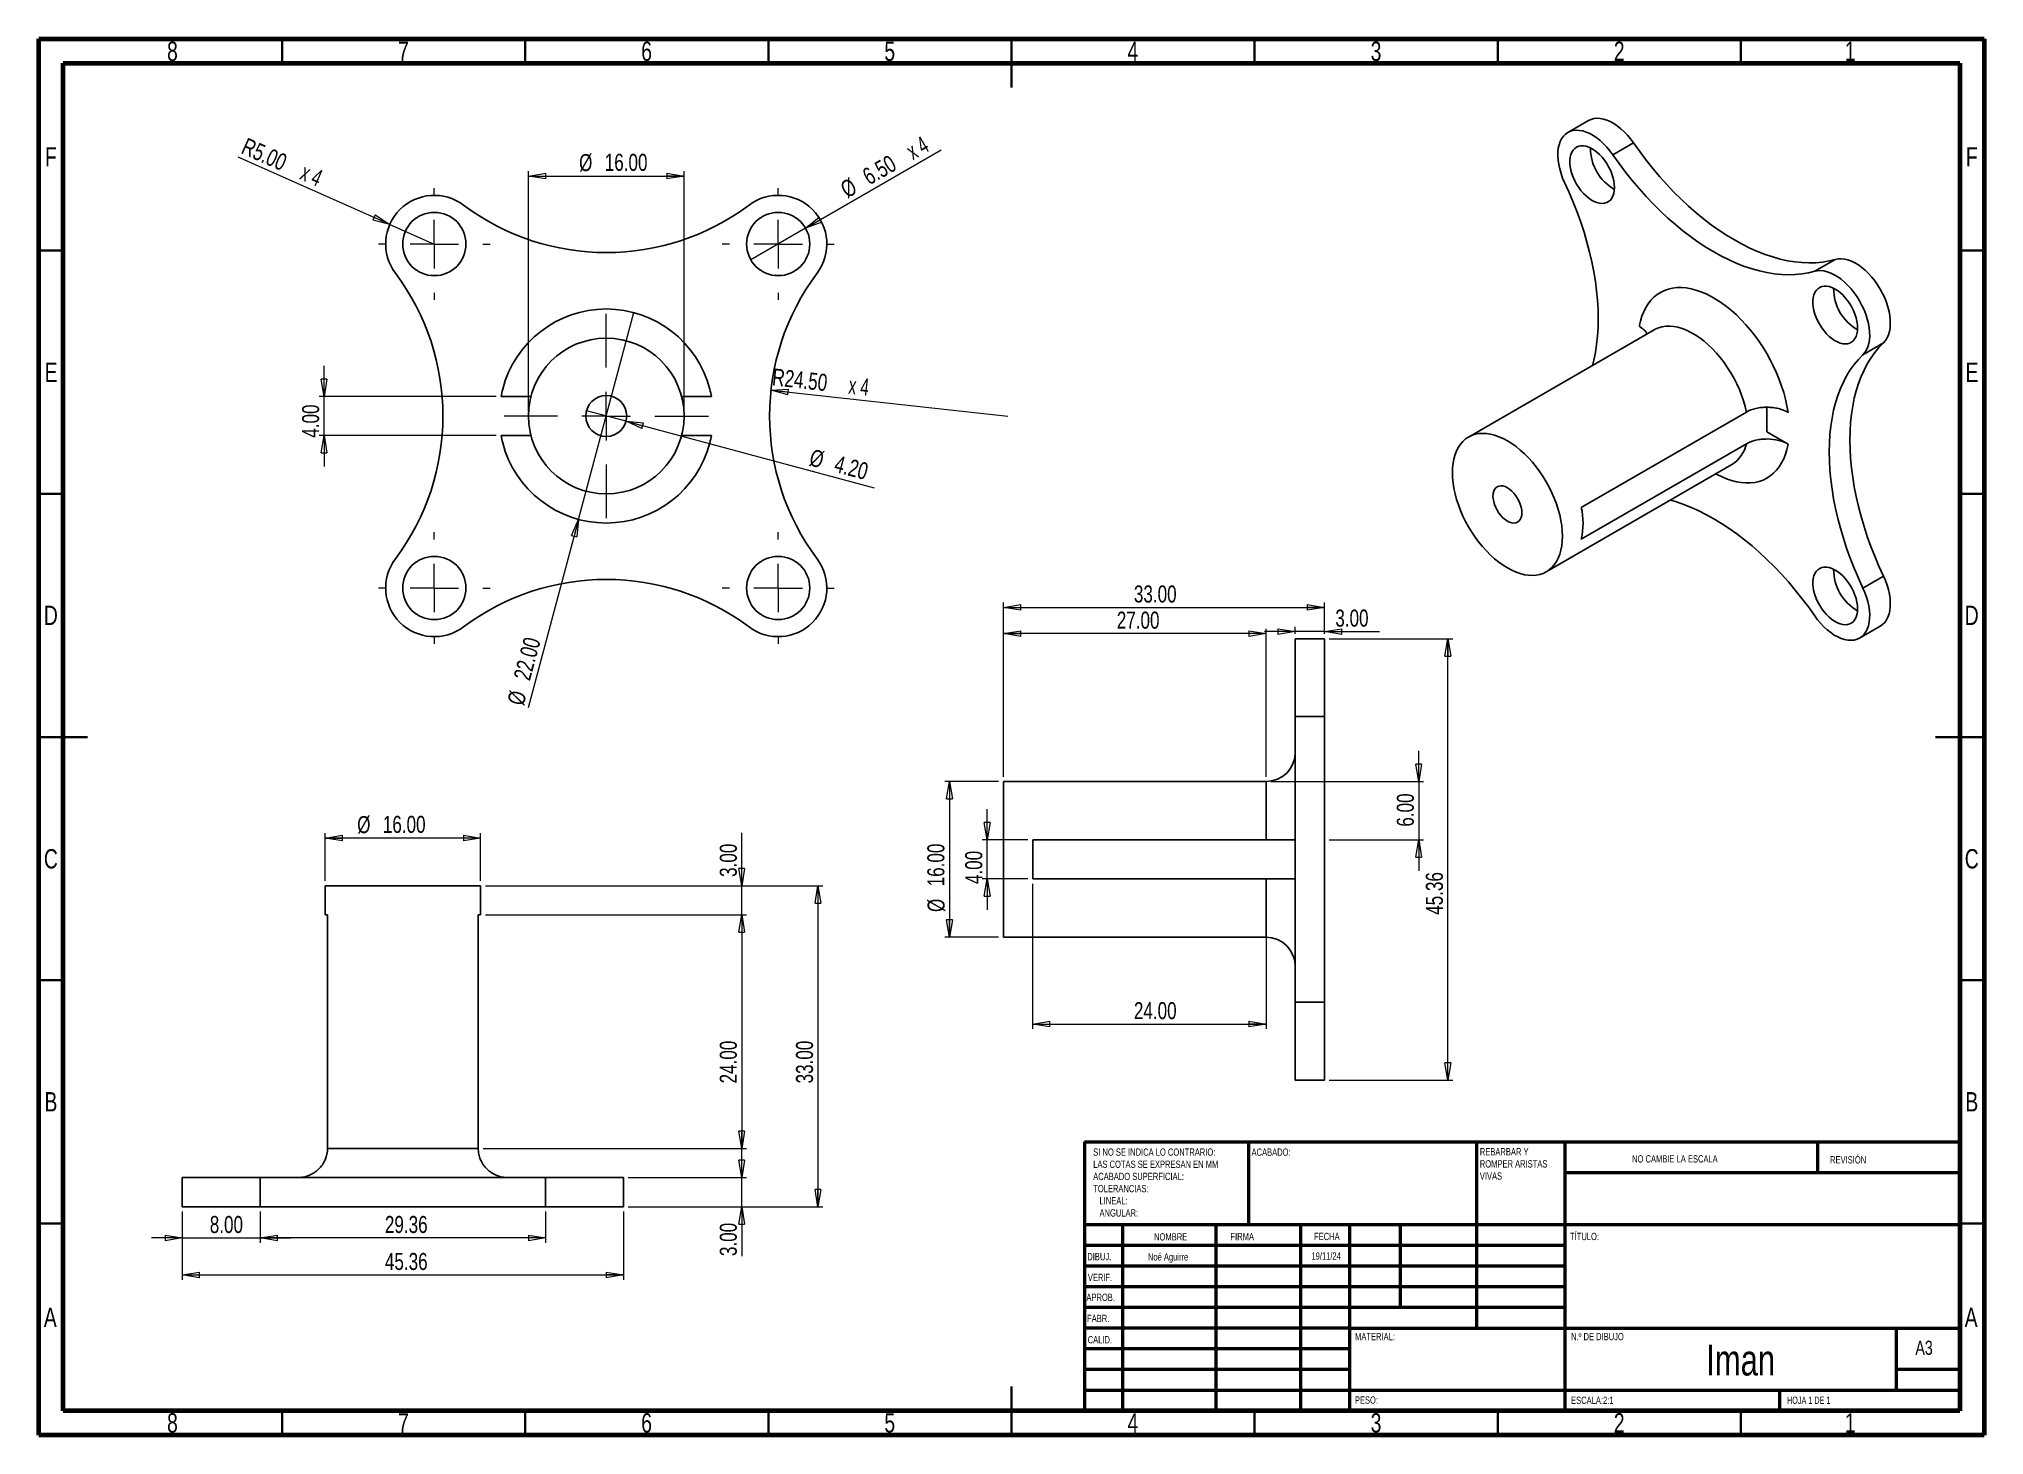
# Model space of a CAD drawing. Header units: millimetres. Extents: x 15 to 415, y 5 to 292.
import ezdxf

# ---------------------------------------------------------------- set-up
doc = ezdxf.new("R2010")
doc.units = ezdxf.units.MM
doc.styles.add('SLDTEXTSTYLE0', font='TXT', dxfattribs={"width": 0.75})
doc.styles.add('SLDTEXTSTYLE1', font='TXT', dxfattribs={"width": 0.681818})
doc.styles.add('SLDTEXTSTYLE2', font='TXT', dxfattribs={"width": 0.666667})
doc.dimstyles.new('SLDDIMSTYLE0', dxfattribs={"dimtxt": 3.5, "dimasz": 3.556, "dimexe": 0, "dimexo": 0.0625, "dimgap": 0.875, "dimtad": 1, "dimlfac": 0.5, "dimrnd": 1e-09, "dimzin": 4, "dimdsep": 46, "dimtxsty": 'SLDTEXTSTYLE0', "dimblk1": 'CLOSED', "dimblk2": 'CLOSED', "dimsah": 1, "dimcen": 0, "dimadec": 0, "dimazin": 1, "dimtfac": 1, "dimtofl": 0, "dimtmove": 0, "dimatfit": 3, "dimldrblk": 'CLOSED', "dimfxl": 1, "dimfrac": 2, "dimtolj": 1, "dimtzin": 12, "dimarcsym": 0})
doc.dimstyles.new('SLDDIMSTYLE1', dxfattribs={"dimtxt": 3.5, "dimasz": 3.556, "dimexe": 0, "dimexo": 0.0625, "dimgap": 0.875, "dimtad": 1, "dimlfac": 0.5, "dimrnd": 1e-09, "dimzin": 4, "dimdsep": 46, "dimtxsty": 'SLDTEXTSTYLE0', "dimblk1": 'NONE', "dimblk2": 'CLOSED', "dimsah": 1, "dimcen": 0, "dimadec": 0, "dimazin": 1, "dimtfac": 1, "dimtmove": 0, "dimatfit": 3, "dimldrblk": 'NONE', "dimfxl": 1, "dimfrac": 2, "dimtolj": 1, "dimtzin": 12, "dimarcsym": 0})
doc.dimstyles.new('SLDDIMSTYLE2', dxfattribs={"dimtxt": 3.5, "dimasz": 3.556, "dimexe": 0, "dimexo": 0.0625, "dimgap": 0.875, "dimtad": 1, "dimlfac": 0.5, "dimrnd": 1e-09, "dimzin": 4, "dimdsep": 46, "dimtxsty": 'SLDTEXTSTYLE0', "dimblk1": 'CLOSED', "dimblk2": 'CLOSED', "dimsah": 1, "dimcen": 0.09, "dimadec": 0, "dimazin": 1, "dimtfac": 1, "dimtmove": 0, "dimatfit": 0, "dimldrblk": 'CLOSED', "dimfxl": 1, "dimfrac": 2, "dimtolj": 1, "dimtzin": 12, "dimarcsym": 0})
doc.dimstyles.new('SLDDIMSTYLE3', dxfattribs={"dimtxt": 3.5, "dimasz": 3.556, "dimexe": 0, "dimexo": 0.0625, "dimgap": 0.875, "dimtad": 1, "dimlfac": 0.5, "dimrnd": 1e-09, "dimzin": 4, "dimdsep": 46, "dimtxsty": 'SLDTEXTSTYLE0', "dimblk1": 'NONE', "dimblk2": 'CLOSED', "dimsah": 1, "dimcen": 0, "dimadec": 0, "dimazin": 1, "dimtfac": 1, "dimtmove": 0, "dimatfit": 3, "dimldrblk": 'NONE', "dimfxl": 1, "dimfrac": 2, "dimtolj": 1, "dimtzin": 12, "dimarcsym": 0})
doc.dimstyles.new('SLDDIMSTYLE4', dxfattribs={"dimtxt": 3.5, "dimasz": 3.556, "dimexe": 0, "dimexo": 0.0625, "dimgap": 0.875, "dimtad": 1, "dimlfac": 0.5, "dimrnd": 1e-09, "dimzin": 4, "dimdsep": 46, "dimtxsty": 'SLDTEXTSTYLE0', "dimblk1": 'CLOSED', "dimblk2": 'CLOSED', "dimsah": 1, "dimcen": 0.09, "dimadec": 0, "dimazin": 1, "dimtfac": 1, "dimtofl": 0, "dimtmove": 0, "dimatfit": 3, "dimldrblk": 'CLOSED', "dimfxl": 1, "dimfrac": 2, "dimtolj": 1, "dimtzin": 12, "dimarcsym": 0})
doc.dimstyles.new('SLDDIMSTYLE5', dxfattribs={"dimtxt": 3.5, "dimasz": 3.556, "dimexe": 0, "dimexo": 0.0625, "dimgap": 0.875, "dimtad": 1, "dimlfac": 0.5, "dimrnd": 1e-09, "dimzin": 12, "dimdsep": 46, "dimtxsty": 'SLDTEXTSTYLE0', "dimblk1": 'CLOSED', "dimblk2": 'CLOSED', "dimsah": 1, "dimcen": 0.09, "dimadec": 0, "dimazin": 3, "dimtfac": 1, "dimtofl": 0, "dimtmove": 0, "dimatfit": 3, "dimldrblk": 'CLOSED', "dimfxl": 1, "dimfrac": 2, "dimtolj": 1, "dimtzin": 12, "dimarcsym": 0})

msp = doc.modelspace()

# ---------------------------------------------------------------- texts
at = {"color": 7, "linetype": 'Continuous', "lineweight": 0}
for s, insert, char_height, attachment_point, style in [('8', (42.46, 291.446), 3.969, 2, 'SLDTEXTSTYLE0'), ('7', (89.96, 291.446), 3.969, 2, 'SLDTEXTSTYLE0'), ('6', (139.96, 291.446), 3.969, 2, 'SLDTEXTSTYLE0'), ('5', (189.96, 291.446), 3.969, 2, 'SLDTEXTSTYLE0'), ('4', (239.96, 291.446), 3.969, 2, 'SLDTEXTSTYLE0'), ('3', (289.96, 291.446), 3.969, 2, 'SLDTEXTSTYLE0'), ('2', (339.96, 291.446), 3.969, 2, 'SLDTEXTSTYLE0'), ('1', (387.46, 291.446), 3.969, 2, 'SLDTEXTSTYLE0'), ('F', (17.458, 269.746), 3.969, 2, 'SLDTEXTSTYLE0'), ('F', (412.458, 269.746), 3.969, 2, 'SLDTEXTSTYLE0'), ('E', (17.508, 225.446), 3.969, 2, 'SLDTEXTSTYLE0'), ('E', (412.508, 225.446), 3.969, 2, 'SLDTEXTSTYLE0'), ('D', (17.453, 175.496), 3.969, 2, 'SLDTEXTSTYLE0'), ('D', (412.453, 175.496), 3.969, 2, 'SLDTEXTSTYLE0'), ('C', (17.459, 125.446), 3.969, 2, 'SLDTEXTSTYLE0'), ('C', (412.459, 125.446), 3.969, 2, 'SLDTEXTSTYLE0'), ('B', (17.471, 75.496), 3.969, 2, 'SLDTEXTSTYLE0'), ('B', (412.471, 75.496), 3.969, 2, 'SLDTEXTSTYLE0'), ('REBARBAR Y ^JROMPER ARISTAS ^JVIVAS', (311.309, 64.003), 1.5, 1, 'SLDTEXTSTYLE0'), ('SI NO SE INDICA LO CONTRARIO:^JLAS COTAS SE EXPRESAN EN MM^JACABADO SUPERFICIAL:^JTOLERANCIAS:^J   LINEAL:^J   ANGULAR:', (231.803, 63.921), 1.5, 1, 'SLDTEXTSTYLE0'), ('ACABADO:', (264.371, 63.919), 1.5, 1, 'SLDTEXTSTYLE0'), ('NO CAMBIE LA ESCALA', (342.615, 62.533), 1.5, 1, 'SLDTEXTSTYLE0'), ('REVISIÓN', (383.328, 62.335), 1.5, 1, 'SLDTEXTSTYLE0'), ('NOMBRE', (244.322, 46.501), 1.5, 1, 'SLDTEXTSTYLE0'), ('FIRMA', (260.034, 46.562), 1.5, 1, 'SLDTEXTSTYLE0'), ('FECHA', (277.215, 46.576), 1.5, 1, 'SLDTEXTSTYLE0'), ('TÍTULO:', (329.857, 46.576), 1.5, 1, 'SLDTEXTSTYLE0'), ('DIBUJ.', (230.59, 42.43), 1.5, 1, 'SLDTEXTSTYLE0'), ('Noé Aguirre', (247.198, 42.383), 1.4986, 2, 'SLDTEXTSTYLE0'), ('19/11/24', (279.703, 42.559), 1.4986, 2, 'SLDTEXTSTYLE0'), ('VERIF.', (230.699, 38.154), 1.5, 1, 'SLDTEXTSTYLE0'), ('APROB.', (230.402, 34.064), 1.5, 1, 'SLDTEXTSTYLE0'), ('A', (17.34, 31.196), 3.969, 2, 'SLDTEXTSTYLE0'), ('FABR.', (230.543, 29.734), 1.5, 1, 'SLDTEXTSTYLE0'), ('A', (412.34, 31.196), 3.969, 2, 'SLDTEXTSTYLE0'), ('CALID.', (230.669, 25.35), 1.5, 1, 'SLDTEXTSTYLE0'), ('MATERIAL:', (285.646, 25.986), 1.5, 1, 'SLDTEXTSTYLE0'), ('N.º DE DIBUJO', (330.074, 25.986), 1.5, 1, 'SLDTEXTSTYLE0'), ('A3', (400.871, 24.406), 2.9104, 1, 'SLDTEXTSTYLE0'), ('Iman', (364.945, 23.607), 6.35, 2, 'SLDTEXTSTYLE0'), ('PESO:', (285.618, 12.949), 1.4986, 1, 'SLDTEXTSTYLE0'), ('ESCALA:2:1', (330.074, 12.9), 1.5, 1, 'SLDTEXTSTYLE0'), ('HOJA 1 DE 1', (374.478, 12.9), 1.5, 1, 'SLDTEXTSTYLE1'), ('8', (42.46, 9.496), 3.969, 2, 'SLDTEXTSTYLE0'), ('7', (89.96, 9.496), 3.969, 2, 'SLDTEXTSTYLE0'), ('6', (139.96, 9.496), 3.969, 2, 'SLDTEXTSTYLE0'), ('5', (189.96, 9.496), 3.969, 2, 'SLDTEXTSTYLE0'), ('4', (239.96, 9.496), 3.969, 2, 'SLDTEXTSTYLE0'), ('3', (289.96, 9.496), 3.969, 2, 'SLDTEXTSTYLE0'), ('2', (339.96, 9.496), 3.969, 2, 'SLDTEXTSTYLE0'), ('1', (387.46, 9.496), 3.969, 2, 'SLDTEXTSTYLE0')]:
    msp.add_mtext(s, dxfattribs=dict(at, insert=insert, char_height=char_height, attachment_point=attachment_point, style=style))

# ---------------------------------------------------------------- blocks, each defined once
blk = doc.blocks.new('_Closed')
at = {"color": 0, "linetype": 'ByBlock', "lineweight": -2}
for p, q in [((-1, 0.166667), (0, 0)), ((-1, 0.166667), (-1, -0.166667)), ((0, 0), (-1, -0.166667)), ((0, 0), (-1, 0))]:
    blk.add_line(p, q, dxfattribs=at)
blk = doc.blocks.new('_D')
at = {"color": 7, "linetype": 'Continuous', "lineweight": 0}
blk.add_line((165.55, 219.81), (214.25, 214.48), dxfattribs=at)
at = {"color": 7, "linetype": 'Continuous', "lineweight": 18, "xscale": 3.556, "yscale": 3.556, "rotation": 173.7521752487}
blk.add_blockref('_Closed', (165.55, 219.81, -33), dxfattribs=at)
at = {"color": 7, "linetype": 'Continuous', "lineweight": 18, "char_height": 3.5, "attachment_point": 1, "rotation": 353.7522}
for s, insert, style in [('R24.50', (166.05, 224.29), 'SLDTEXTSTYLE0'), ('x 4', (181.74, 222.57), 'SLDTEXTSTYLE2')]:
    blk.add_mtext(s, dxfattribs=dict(at, insert=insert, style=style))
blk = doc.blocks.new('_D_1')
at = {"color": 7, "linetype": 'Continuous', "lineweight": 0}
for q in [(200.53, 269.18), (161.4, 246.59)]:
    blk.add_line((172.65, 253.09), q, dxfattribs=at)
at = {"color": 7, "linetype": 'Continuous', "lineweight": 18, "xscale": 3.556, "yscale": 3.556, "rotation": 210}
blk.add_blockref('_Closed', (172.65, 253.09, -33), dxfattribs=at)
at = {"color": 7, "linetype": 'Continuous', "lineweight": 18, "char_height": 3.5, "attachment_point": 1, "rotation": 30}
for s, insert, style in [('6.50', (183.99, 264.89), 'SLDTEXTSTYLE0'), ('x 4', (192.97, 270.07), 'SLDTEXTSTYLE2'), ('%%c', (179.45, 262.21), 'SLDTEXTSTYLE0')]:
    blk.add_mtext(s, dxfattribs=dict(at, insert=insert, style=style))
blk = doc.blocks.new('_None')
blk = doc.blocks.new('_D_2')
at = {"color": 7, "linetype": 'Continuous', "lineweight": 0}
for q in [(55.96, 267.67), (96.31, 249.84)]:
    blk.add_line((87.17, 253.88), q, dxfattribs=at)
at = {"color": 7, "linetype": 'Continuous', "lineweight": 18, "xscale": 3.556, "yscale": 3.556, "rotation": 336.1560369351}
blk.add_blockref('_Closed', (87.17, 253.88, -33), dxfattribs=at)
at = {"color": 7, "linetype": 'Continuous', "lineweight": 18, "char_height": 3.5, "attachment_point": 1, "rotation": 336.156}
for s, insert, style in [('R5.00', (57.78, 271.79), 'SLDTEXTSTYLE0'), ('x 4', (69.86, 266.46), 'SLDTEXTSTYLE2')]:
    blk.add_mtext(s, dxfattribs=dict(at, insert=insert, style=style))
blk = doc.blocks.new('_D_3')
at = {"color": 7, "linetype": 'Continuous', "lineweight": 0}
for p, q in [((115.67, 215.48), (115.67, 264.82)), ((147.67, 215.48), (147.67, 264.82)), ((115.67, 263.82), (147.67, 263.82))]:
    blk.add_line(p, q, dxfattribs=at)
at = {"color": 7, "linetype": 'Continuous', "lineweight": 18, "xscale": 3.556, "yscale": 3.556, "rotation": 180}
blk.add_blockref('_Closed', (115.67, 263.82, -33), dxfattribs=at)
at = {"color": 7, "linetype": 'Continuous', "lineweight": 18, "xscale": 3.556, "yscale": 3.556}
blk.add_blockref('_Closed', (147.67, 263.82, -33), dxfattribs=at)
at = {"color": 7, "linetype": 'Continuous', "lineweight": 18, "char_height": 3.5, "attachment_point": 1, "style": 'SLDTEXTSTYLE0'}
for s, insert in [('%%c', (126.08, 268.33)), ('16.00', (131.36, 268.38))]:
    blk.add_mtext(s, dxfattribs=dict(at, insert=insert))
blk = doc.blocks.new('_D_4')
at = {"color": 7, "linetype": 'Continuous', "lineweight": 0}
for p, q in [((73.63, 218.48), (73.63, 224.83)), ((109.04, 218.48), (72.63, 218.48)), ((73.63, 210.48), (73.63, 218.48)), ((109.04, 210.48), (72.63, 210.48)), ((73.63, 210.48), (73.63, 204.13))]:
    blk.add_line(p, q, dxfattribs=at)
at = {"color": 7, "linetype": 'Continuous', "lineweight": 18, "xscale": 3.556, "yscale": 3.556}
for p, rotation in [((73.63, 218.48, -33), 270.0000003582), ((73.63, 210.48, -33), 90.0000003582)]:
    blk.add_blockref('_Closed', p, dxfattribs=dict(at, rotation=rotation))
at = {"color": 7, "linetype": 'Continuous', "lineweight": 18, "insert": (69.12, 210.02), "char_height": 3.5, "attachment_point": 1, "rotation": 90, "style": 'SLDTEXTSTYLE0'}
blk.add_mtext('4.00', dxfattribs=at)
blk = doc.blocks.new('_D_5')
at = {"color": 7, "linetype": 'Continuous', "lineweight": 0}
for q in [(137.36, 235.73), (115.6, 154.51)]:
    blk.add_line((125.98, 193.23), q, dxfattribs=at)
at = {"color": 7, "linetype": 'Continuous', "lineweight": 18, "xscale": 3.556, "yscale": 3.556, "rotation": 75}
blk.add_blockref('_Closed', (125.98, 193.23, -33), dxfattribs=at)
at = {"color": 7, "linetype": 'Continuous', "lineweight": 18, "char_height": 3.5, "attachment_point": 1, "rotation": 75, "style": 'SLDTEXTSTYLE0'}
for s, insert in [('22.00', (112.56, 160.79)), ('%%c', (111.25, 155.68))]:
    blk.add_mtext(s, dxfattribs=dict(at, insert=insert))
blk = doc.blocks.new('_D_6')
at = {"color": 7, "linetype": 'Continuous', "lineweight": 0}
for q in [(127.61, 215.57), (186.78, 199.72)]:
    blk.add_line((135.73, 213.4), q, dxfattribs=at)
at = {"color": 7, "linetype": 'Continuous', "lineweight": 18, "xscale": 3.556, "yscale": 3.556, "rotation": 165}
blk.add_blockref('_Closed', (135.73, 213.4, -33), dxfattribs=at)
at = {"color": 7, "linetype": 'Continuous', "lineweight": 18, "char_height": 3.5, "attachment_point": 1, "rotation": 345, "style": 'SLDTEXTSTYLE0'}
for s, insert in [('%%c', (174.1, 207.78)), ('4.20', (179.22, 206.46))]:
    blk.add_mtext(s, dxfattribs=dict(at, insert=insert))
blk = doc.blocks.new('SW_CENTERMARKSYMBOL_0')
at = {"color": 0, "linetype": 'Continuous', "lineweight": 18}
for p, q in [((0, 10), (0, 11.5)), ((0, 0), (0, 5)), ((-10, 0), (-11.5, 0)), ((0, 0), (-5, 0)), ((0, 0), (0, -5)), ((0, 0), (5, 0)), ((10, 0), (11.5, 0)), ((0, -10), (0, -11.5))]:
    blk.add_line(p, q, dxfattribs=at)
blk = doc.blocks.new('SW_CENTERMARKSYMBOL_1')
at = {"color": 0, "linetype": 'Continuous', "lineweight": 18}
for p, q in [((0, 10), (0, 11.5)), ((0, 0), (0, 5)), ((-10, 0), (-11.5, 0)), ((0, 0), (-5, 0)), ((0, 0), (0, -5)), ((0, 0), (5, 0)), ((10, 0), (11.5, 0)), ((0, -10), (0, -11.5))]:
    blk.add_line(p, q, dxfattribs=at)
blk = doc.blocks.new('SW_CENTERMARKSYMBOL_2')
at = {"color": 0, "linetype": 'Continuous', "lineweight": 18}
for p, q in [((0, 10), (0, 11.5)), ((0, 0), (0, 5)), ((-10, 0), (-11.5, 0)), ((0, 0), (-5, 0)), ((0, 0), (0, -5)), ((0, 0), (5, 0)), ((10, 0), (11.5, 0)), ((0, -10), (0, -11.5))]:
    blk.add_line(p, q, dxfattribs=at)
blk = doc.blocks.new('SW_CENTERMARKSYMBOL_3')
at = {"color": 0, "linetype": 'Continuous', "lineweight": 18}
for p, q in [((0, 10), (0, 11.5)), ((0, 0), (0, 5)), ((-10, 0), (-11.5, 0)), ((0, 0), (-5, 0)), ((0, 0), (0, -5)), ((0, 0), (5, 0)), ((10, 0), (11.5, 0)), ((0, -10), (0, -11.5))]:
    blk.add_line(p, q, dxfattribs=at)
blk = doc.blocks.new('SW_CENTERMARKSYMBOL_4')
at = {"color": 0, "linetype": 'Continuous', "lineweight": 18}
for p, q in [((0, 10), (0, 21)), ((0, 0), (0, 5)), ((-10, 0), (-21, 0)), ((0, 0), (-5, 0)), ((0, 0), (0, -5)), ((0, 0), (5, 0)), ((10, 0), (21, 0)), ((0, -10), (0, -21))]:
    blk.add_line(p, q, dxfattribs=at)
blk = doc.blocks.new('_D_7')
at = {"color": 7, "linetype": 'Continuous', "lineweight": 0}
for p, q in [((106.84, 117.93), (176.2, 117.93)), ((175.2, 117.93), (175.2, 51.93)), ((136.2, 51.93), (176.2, 51.93))]:
    blk.add_line(p, q, dxfattribs=at)
at = {"color": 7, "linetype": 'Continuous', "lineweight": 18, "xscale": 3.556, "yscale": 3.556}
for p, rotation in [((175.2, 117.93), 90), ((175.2, 51.93), 270)]:
    blk.add_blockref('_Closed', p, dxfattribs=dict(at, rotation=rotation))
at = {"color": 7, "linetype": 'Continuous', "lineweight": 18, "insert": (170.68, 77.29), "char_height": 3.5, "attachment_point": 1, "rotation": 90, "style": 'SLDTEXTSTYLE0'}
blk.add_mtext('33.00', dxfattribs=at)
blk = doc.blocks.new('_D_8')
at = {"color": 7, "linetype": 'Continuous', "lineweight": 0}
for p, q in [((159.52, 57.93), (159.52, 64.28)), ((136.2, 57.93), (160.52, 57.93)), ((159.52, 51.93), (159.52, 57.93)), ((136.2, 51.93), (160.52, 51.93)), ((159.52, 51.93), (159.52, 41.8))]:
    blk.add_line(p, q, dxfattribs=at)
at = {"color": 7, "linetype": 'Continuous', "lineweight": 18, "xscale": 3.556, "yscale": 3.556}
for p, rotation in [((159.52, 57.93), 270), ((159.52, 51.93), 90)]:
    blk.add_blockref('_Closed', p, dxfattribs=dict(at, rotation=rotation))
at = {"color": 7, "linetype": 'Continuous', "lineweight": 18, "insert": (155.01, 41.8), "char_height": 3.5, "attachment_point": 1, "rotation": 90, "style": 'SLDTEXTSTYLE0'}
blk.add_mtext('3.00', dxfattribs=at)
blk = doc.blocks.new('_D_9')
at = {"color": 7, "linetype": 'Continuous', "lineweight": 0}
for p, q in [((106.84, 111.93), (160.52, 111.93)), ((159.52, 111.93), (159.52, 63.93)), ((106.33, 63.93), (160.52, 63.93))]:
    blk.add_line(p, q, dxfattribs=at)
at = {"color": 7, "linetype": 'Continuous', "lineweight": 18, "xscale": 3.556, "yscale": 3.556}
for p, rotation in [((159.52, 111.93), 90), ((159.52, 63.93), 270)]:
    blk.add_blockref('_Closed', p, dxfattribs=dict(at, rotation=rotation))
at = {"color": 7, "linetype": 'Continuous', "lineweight": 18, "insert": (155.01, 77.29), "char_height": 3.5, "attachment_point": 1, "rotation": 90, "style": 'SLDTEXTSTYLE0'}
blk.add_mtext('24.00', dxfattribs=at)
blk = doc.blocks.new('_D_10')
at = {"color": 7, "linetype": 'Continuous', "lineweight": 0}
for p, q in [((159.52, 117.93), (159.52, 128.79)), ((106.84, 117.93), (160.52, 117.93)), ((159.52, 111.93), (159.52, 117.93)), ((106.84, 111.93), (160.52, 111.93)), ((159.52, 111.93), (159.52, 105.58))]:
    blk.add_line(p, q, dxfattribs=at)
at = {"color": 7, "linetype": 'Continuous', "lineweight": 18, "xscale": 3.556, "yscale": 3.556}
for p, rotation in [((159.52, 117.93), 270), ((159.52, 111.93), 90)]:
    blk.add_blockref('_Closed', p, dxfattribs=dict(at, rotation=rotation))
at = {"color": 7, "linetype": 'Continuous', "lineweight": 18, "insert": (155.01, 119.74), "char_height": 3.5, "attachment_point": 1, "rotation": 90, "style": 'SLDTEXTSTYLE0'}
blk.add_mtext('3.00', dxfattribs=at)
blk = doc.blocks.new('_D_11')
at = {"color": 7, "linetype": 'Continuous', "lineweight": 0}
for p, q in [((73.84, 118.93), (73.84, 128.73)), ((105.84, 118.93), (105.84, 128.73)), ((105.84, 127.73), (73.84, 127.73))]:
    blk.add_line(p, q, dxfattribs=at)
at = {"color": 7, "linetype": 'Continuous', "lineweight": 18, "xscale": 3.556, "yscale": 3.556, "rotation": 180}
blk.add_blockref('_Closed', (73.84, 127.73), dxfattribs=at)
at = {"color": 7, "linetype": 'Continuous', "lineweight": 18, "xscale": 3.556, "yscale": 3.556}
blk.add_blockref('_Closed', (105.84, 127.73), dxfattribs=at)
at = {"color": 7, "linetype": 'Continuous', "lineweight": 18, "char_height": 3.5, "attachment_point": 1, "style": 'SLDTEXTSTYLE0'}
for s, insert in [('%%c', (80.45, 132.24)), ('16.00', (85.73, 132.29))]:
    blk.add_mtext(s, dxfattribs=dict(at, insert=insert))
blk = doc.blocks.new('_D_12')
at = {"color": 7, "linetype": 'Continuous', "lineweight": 0}
for p, q in [((44.49, 50.93), (44.49, 36.93)), ((135.2, 50.93), (135.2, 36.93)), ((44.49, 37.93), (135.2, 37.93))]:
    blk.add_line(p, q, dxfattribs=at)
at = {"color": 7, "linetype": 'Continuous', "lineweight": 18, "xscale": 3.556, "yscale": 3.556, "rotation": 180}
blk.add_blockref('_Closed', (44.49, 37.93), dxfattribs=at)
at = {"color": 7, "linetype": 'Continuous', "lineweight": 18, "xscale": 3.556, "yscale": 3.556}
blk.add_blockref('_Closed', (135.2, 37.93), dxfattribs=at)
at = {"color": 7, "linetype": 'Continuous', "lineweight": 18, "insert": (86.15, 42.44), "char_height": 3.5, "attachment_point": 1, "style": 'SLDTEXTSTYLE0'}
blk.add_mtext('45.36', dxfattribs=at)
blk = doc.blocks.new('_D_13')
at = {"color": 7, "linetype": 'Continuous', "lineweight": 0}
for p, q in [((44.49, 50.93), (44.49, 44.52)), ((60.48, 50.93), (60.48, 44.52)), ((44.49, 45.52), (38.14, 45.52)), ((44.49, 45.52), (60.48, 45.52)), ((60.48, 45.52), (66.83, 45.52))]:
    blk.add_line(p, q, dxfattribs=at)
at = {"color": 7, "linetype": 'Continuous', "lineweight": 18, "xscale": 3.556, "yscale": 3.556}
blk.add_blockref('_Closed', (44.49, 45.52), dxfattribs=at)
at = {"color": 7, "linetype": 'Continuous', "lineweight": 18, "xscale": 3.556, "yscale": 3.556, "rotation": 180}
blk.add_blockref('_Closed', (60.48, 45.52), dxfattribs=at)
at = {"color": 7, "linetype": 'Continuous', "lineweight": 18, "insert": (50.14, 50.04), "char_height": 3.5, "attachment_point": 1, "style": 'SLDTEXTSTYLE0'}
blk.add_mtext('8.00', dxfattribs=at)
blk = doc.blocks.new('_D_14')
at = {"color": 7, "linetype": 'Continuous', "lineweight": 0}
for p, q in [((60.48, 50.93), (60.48, 44.52)), ((119.2, 50.93), (119.2, 44.52)), ((119.2, 45.52), (60.48, 45.52))]:
    blk.add_line(p, q, dxfattribs=at)
at = {"color": 7, "linetype": 'Continuous', "lineweight": 18, "xscale": 3.556, "yscale": 3.556, "rotation": 180}
blk.add_blockref('_Closed', (60.48, 45.52), dxfattribs=at)
at = {"color": 7, "linetype": 'Continuous', "lineweight": 18, "xscale": 3.556, "yscale": 3.556}
blk.add_blockref('_Closed', (119.2, 45.52), dxfattribs=at)
at = {"color": 7, "linetype": 'Continuous', "lineweight": 18, "insert": (86.15, 50.04), "char_height": 3.5, "attachment_point": 1, "style": 'SLDTEXTSTYLE0'}
blk.add_mtext('29.36', dxfattribs=at)
blk = doc.blocks.new('_D_15')
at = {"color": 7, "linetype": 'Continuous', "lineweight": 0}
for p, q in [((212.35, 139.34), (201.26, 139.34)), ((202.26, 139.34), (202.26, 107.34)), ((212.35, 107.34), (201.26, 107.34))]:
    blk.add_line(p, q, dxfattribs=at)
at = {"color": 7, "linetype": 'Continuous', "lineweight": 18, "xscale": 3.556, "yscale": 3.556}
for p, rotation in [((202.26, 139.34), 90), ((202.26, 107.34), 270)]:
    blk.add_blockref('_Closed', p, dxfattribs=dict(at, rotation=rotation))
at = {"color": 7, "linetype": 'Continuous', "lineweight": 18, "char_height": 3.5, "attachment_point": 1, "rotation": 90, "style": 'SLDTEXTSTYLE0'}
for s, insert in [('16.00', (197.69, 117.8)), ('%%c', (197.74, 112.52))]:
    blk.add_mtext(s, dxfattribs=dict(at, insert=insert))
blk = doc.blocks.new('_D_16')
at = {"color": 7, "linetype": 'Continuous', "lineweight": 0}
for p, q in [((280.35, 168.69), (305.72, 168.69)), ((304.72, 77.98), (304.72, 168.69)), ((280.35, 77.98), (305.72, 77.98))]:
    blk.add_line(p, q, dxfattribs=at)
at = {"color": 7, "linetype": 'Continuous', "lineweight": 18, "xscale": 3.556, "yscale": 3.556}
for p, rotation in [((304.72, 168.69), 90), ((304.72, 77.98), 270)]:
    blk.add_blockref('_Closed', p, dxfattribs=dict(at, rotation=rotation))
at = {"color": 7, "linetype": 'Continuous', "lineweight": 18, "insert": (300.21, 111.95), "char_height": 3.5, "attachment_point": 1, "rotation": 90, "style": 'SLDTEXTSTYLE0'}
blk.add_mtext('45.36', dxfattribs=at)
blk = doc.blocks.new('_D_17')
at = {"color": 7, "linetype": 'Continuous', "lineweight": 0}
for p, q in [((298.74, 139.34), (298.74, 145.69)), ((268.35, 139.34), (299.74, 139.34)), ((298.74, 139.34), (298.74, 127.34)), ((280.35, 127.34), (299.74, 127.34)), ((298.74, 127.34), (298.74, 120.99))]:
    blk.add_line(p, q, dxfattribs=at)
at = {"color": 7, "linetype": 'Continuous', "lineweight": 18, "xscale": 3.556, "yscale": 3.556}
for p, rotation in [((298.74, 139.34), 270), ((298.74, 127.34), 90)]:
    blk.add_blockref('_Closed', p, dxfattribs=dict(at, rotation=rotation))
at = {"color": 7, "linetype": 'Continuous', "lineweight": 18, "insert": (294.23, 130.07), "char_height": 3.5, "attachment_point": 1, "rotation": 90, "style": 'SLDTEXTSTYLE0'}
blk.add_mtext('6.00', dxfattribs=at)
blk = doc.blocks.new('_D_18')
at = {"color": 7, "linetype": 'Continuous', "lineweight": 0}
for p, q in [((209.99, 127.34), (209.99, 133.69)), ((218.35, 127.34), (208.99, 127.34)), ((209.99, 119.34), (209.99, 127.34)), ((218.35, 119.34), (208.99, 119.34)), ((209.99, 119.34), (209.99, 112.99))]:
    blk.add_line(p, q, dxfattribs=at)
at = {"color": 7, "linetype": 'Continuous', "lineweight": 18, "xscale": 3.556, "yscale": 3.556}
for p, rotation in [((209.99, 127.34), 270), ((209.99, 119.34), 90)]:
    blk.add_blockref('_Closed', p, dxfattribs=dict(at, rotation=rotation))
at = {"color": 7, "linetype": 'Continuous', "lineweight": 18, "insert": (205.48, 118.27), "char_height": 3.5, "attachment_point": 1, "rotation": 90, "style": 'SLDTEXTSTYLE0'}
blk.add_mtext('4.00', dxfattribs=at)
blk = doc.blocks.new('_D_19')
at = {"color": 7, "linetype": 'Continuous', "lineweight": 0}
for p, q in [((219.35, 118.34), (219.35, 88.49)), ((267.35, 118.34), (267.35, 88.49)), ((219.35, 89.49), (267.35, 89.49))]:
    blk.add_line(p, q, dxfattribs=at)
at = {"color": 7, "linetype": 'Continuous', "lineweight": 18, "xscale": 3.556, "yscale": 3.556, "rotation": 180}
blk.add_blockref('_Closed', (219.35, 89.49), dxfattribs=at)
at = {"color": 7, "linetype": 'Continuous', "lineweight": 18, "xscale": 3.556, "yscale": 3.556}
blk.add_blockref('_Closed', (267.35, 89.49), dxfattribs=at)
at = {"color": 7, "linetype": 'Continuous', "lineweight": 18, "insert": (240.17, 94), "char_height": 3.5, "attachment_point": 1, "style": 'SLDTEXTSTYLE0'}
blk.add_mtext('24.00', dxfattribs=at)
blk = doc.blocks.new('_D_20')
at = {"color": 7, "linetype": 'Continuous', "lineweight": 0}
for p, q in [((213.35, 140.34), (213.35, 176.14)), ((279.35, 169.69), (279.35, 176.14)), ((213.35, 175.14), (279.35, 175.14))]:
    blk.add_line(p, q, dxfattribs=at)
at = {"color": 7, "linetype": 'Continuous', "lineweight": 18, "xscale": 3.556, "yscale": 3.556, "rotation": 180}
blk.add_blockref('_Closed', (213.35, 175.14), dxfattribs=at)
at = {"color": 7, "linetype": 'Continuous', "lineweight": 18, "xscale": 3.556, "yscale": 3.556}
blk.add_blockref('_Closed', (279.35, 175.14), dxfattribs=at)
at = {"color": 7, "linetype": 'Continuous', "lineweight": 18, "insert": (240.17, 179.65), "char_height": 3.5, "attachment_point": 1, "style": 'SLDTEXTSTYLE0'}
blk.add_mtext('33.00', dxfattribs=at)
blk = doc.blocks.new('_D_21')
at = {"color": 7, "linetype": 'Continuous', "lineweight": 0}
for p, q in [((213.35, 140.34), (213.35, 170.76)), ((267.35, 169.76), (213.35, 169.76)), ((267.35, 140.34), (267.35, 170.76))]:
    blk.add_line(p, q, dxfattribs=at)
at = {"color": 7, "linetype": 'Continuous', "lineweight": 18, "xscale": 3.556, "yscale": 3.556, "rotation": 180}
blk.add_blockref('_Closed', (213.35, 169.76), dxfattribs=at)
at = {"color": 7, "linetype": 'Continuous', "lineweight": 18, "xscale": 3.556, "yscale": 3.556}
blk.add_blockref('_Closed', (267.35, 169.76), dxfattribs=at)
at = {"color": 7, "linetype": 'Continuous', "lineweight": 18, "insert": (236.65, 174.27), "char_height": 3.5, "attachment_point": 1, "style": 'SLDTEXTSTYLE0'}
blk.add_mtext('27.00', dxfattribs=at)
blk = doc.blocks.new('_D_22')
at = {"color": 7, "linetype": 'Continuous', "lineweight": 0}
for p, q in [((273.35, 170.17), (267, 170.17)), ((273.35, 169.69), (273.35, 171.17)), ((279.35, 170.17), (273.35, 170.17)), ((279.35, 169.69), (279.35, 171.17)), ((279.35, 170.17), (290.65, 170.17))]:
    blk.add_line(p, q, dxfattribs=at)
at = {"color": 7, "linetype": 'Continuous', "lineweight": 18, "xscale": 3.556, "yscale": 3.556}
blk.add_blockref('_Closed', (273.35, 170.17), dxfattribs=at)
at = {"color": 7, "linetype": 'Continuous', "lineweight": 18, "xscale": 3.556, "yscale": 3.556, "rotation": 180}
blk.add_blockref('_Closed', (279.35, 170.17), dxfattribs=at)
at = {"color": 7, "linetype": 'Continuous', "lineweight": 18, "insert": (281.59, 174.69), "char_height": 3.5, "attachment_point": 1, "style": 'SLDTEXTSTYLE0'}
blk.add_mtext('3.00', dxfattribs=at)

# ---------------------------------------------------------------- dimensions: what is measured, and where the dimension line sits
at = {"color": 7, "linetype": 'Continuous', "lineweight": 18}
for center, mpoint, picture, middle in [((96.314, 249.838), (87.168, 253.881), '_D_2', (64.688, 263.816)), ((214.252, 214.483), (165.548, 219.815), '_D', (176.336, 218.634))]:
    dim = msp.add_radius_dim(center=center, mpoint=mpoint, text='<> x 4', dimstyle='SLDDIMSTYLE0', dxfattribs=at)
    dim.commit()
    dim.dimension.update_dxf_attribs({"geometry": picture, "text_midpoint": middle, "dimtype": 164})
for base, p1, p2, picture, middle in [((147.67, 263.816), (115.67, 214.483), (147.67, 214.483), '_D_3', (134.54, 263.816)), ((73.841, 127.726), (105.841, 117.932), (73.841, 117.932), '_D_11', (88.908, 127.726))]:
    dim = msp.add_linear_dim(base=base, p1=p1, p2=p2, text='%%c<>', dimstyle='SLDDIMSTYLE2', dxfattribs=at)
    dim.commit()
    dim.dimension.update_dxf_attribs({"geometry": picture, "text_midpoint": middle, "dimtype": 160})
dim = msp.add_diameter_dim_2p(p1=(161.396, 246.588), p2=(172.654, 253.088), text='<> x 4', dimstyle='SLDDIMSTYLE1', dxfattribs=at)
dim.commit()
dim.dimension.update_dxf_attribs({"geometry": '_D_1', "text_midpoint": (191.235, 263.816), "dimtype": 163})
for p1, p2, picture, middle in [((137.364, 235.733), (125.976, 193.233), '_D_5', (117.77, 162.61)), ((127.613, 215.57), (135.727, 213.396), '_D_6', (179.935, 201.55))]:
    dim = msp.add_diameter_dim_2p(p1=p1, p2=p2, dimstyle='SLDDIMSTYLE3', dxfattribs=at)
    dim.commit()
    dim.dimension.update_dxf_attribs({"geometry": picture, "text_midpoint": middle, "dimtype": 163})
for base, p1, p2, angle, dimstyle, picture, middle in [((73.634, 218.483), (110.036, 210.483), (110.036, 218.483), 270, 'SLDDIMSTYLE2', '_D_4', (73.634, 214.543)), ((304.7197, 168.6922), (279.3529, 77.9815), (279.3529, 168.6922), 90, 'SLDDIMSTYLE5', '_D_16', (304.7197, 117.7653)), ((298.74, 127.337), (267.353, 139.337), (279.353, 127.337), 90, 'SLDDIMSTYLE2', '_D_17', (298.74, 134.591)), ((209.988, 127.337), (219.353, 119.337), (219.353, 127.337), 90, 'SLDDIMSTYLE2', '_D_18', (209.988, 122.799)), ((159.519, 117.932), (105.841, 111.932), (105.841, 117.932), 90, 'SLDDIMSTYLE2', '_D_10', (159.519, 124.262)), ((175.196, 51.932), (105.841, 117.932), (135.196, 51.932), 90, 'SLDDIMSTYLE4', '_D_7', (175.196, 83.112)), ((159.519, 63.932), (105.841, 111.932), (105.333, 63.932), 90, 'SLDDIMSTYLE4', '_D_9', (159.519, 83.112)), ((159.519, 57.932), (135.196, 51.932), (135.196, 57.932), 90, 'SLDDIMSTYLE2', '_D_8', (159.519, 46.324))]:
    dim = msp.add_linear_dim(base=base, p1=p1, p2=p2, angle=angle, dimstyle=dimstyle, dxfattribs=at)
    dim.commit()
    dim.dimension.update_dxf_attribs({"geometry": picture, "text_midpoint": middle, "dimtype": 160})
for base, p1, p2, dimstyle, picture, middle in [((279.353, 175.139), (213.353, 139.337), (279.353, 168.692), 'SLDDIMSTYLE4', '_D_20', (245.986, 175.139)), ((213.353, 169.76), (267.353, 139.337), (213.353, 139.337), 'SLDDIMSTYLE4', '_D_21', (242.469, 169.76)), ((273.353, 170.174), (279.353, 168.692), (273.353, 168.692), 'SLDDIMSTYLE2', '_D_22', (286.12, 170.174)), ((267.353, 89.491), (219.353, 119.337), (267.353, 119.337), 'SLDDIMSTYLE4', '_D_19', (245.986, 89.491)), ((60.479, 45.524), (44.486, 51.932), (60.479, 51.932), 'SLDDIMSTYLE2', '_D_13', (54.668, 45.524)), ((135.1963, 37.9303), (44.4856, 51.932), (135.1963, 51.932), 'SLDDIMSTYLE5', '_D_12', (91.9718, 37.9303)), ((60.479, 45.524), (119.203, 51.932), (60.479, 51.932), 'SLDDIMSTYLE5', '_D_14', (91.972, 45.524))]:
    dim = msp.add_linear_dim(base=base, p1=p1, p2=p2, dimstyle=dimstyle, dxfattribs=at)
    dim.commit()
    dim.dimension.update_dxf_attribs({"geometry": picture, "text_midpoint": middle, "dimtype": 160})
dim = msp.add_linear_dim(base=(202.255, 107.337), p1=(213.353, 139.337), p2=(213.353, 107.337), angle=90, text='%%c<>', dimstyle='SLDDIMSTYLE2', dxfattribs=at)
dim.commit()
dim.dimension.update_dxf_attribs({"geometry": '_D_15', "text_midpoint": (202.255, 120.979), "dimtype": 160})

# ---------------------------------------------------------------- linework, layer by layer
at = {"color": 7, "linetype": 'Continuous', "lineweight": 70}
for p, q in [((15, 5), (15, 292)), ((15, 292), (415, 292)), ((415, 292), (415, 5)), ((20, 10), (20, 287)), ((20, 287), (410, 287)), ((410, 287), (410, 10)), ((410, 10), (20, 10)), ((415, 5), (15, 5))]:
    msp.add_line(p, q, dxfattribs=at)
at = {"color": 7, "linetype": 'Continuous', "lineweight": 35}
for p, q in [((65, 287), (65, 292)), ((115, 287), (115, 292)), ((165, 287), (165, 292)), ((215, 292), (215, 282)), ((215, 287), (215, 292)), ((265, 287), (265, 292)), ((315, 287), (315, 292)), ((365, 287), (365, 292)), ((20, 248.5), (15, 248.5)), ((410, 248.5), (415, 248.5)), ((20, 198.5), (15, 198.5)), ((410, 198.5), (415, 198.5)), ((15, 148.5), (25, 148.5)), ((20, 148.5), (15, 148.5)), ((415, 148.5), (405, 148.5)), ((410, 148.5), (415, 148.5)), ((20, 98.5), (15, 98.5)), ((410, 98.5), (415, 98.5)), ((20, 48.5), (15, 48.5)), ((410, 48.5), (415, 48.5)), ((215, 5), (215, 15)), ((65, 10), (65, 5)), ((115, 10), (115, 5)), ((165, 10), (165, 5)), ((215, 10), (215, 5)), ((265, 10), (265, 5)), ((315, 10), (315, 5)), ((365, 10), (365, 5))]:
    msp.add_line(p, q, dxfattribs=at)
at = {"color": 7, "linetype": 'Continuous', "lineweight": 25}
for p, q in [((333.645, 275.215), (329.402, 272.766)), ((338.639, 268.195), (342.882, 270.645)), ((380.164, 244.224), (384.407, 246.673)), ((347.16, 232.211), (308.976, 210.168)), ((390.062, 227.08), (394.305, 229.529)), ((370.356, 216.112), (370.062, 216.282)), ((370.356, 211.214), (370.356, 216.278)), ((332.172, 195.703), (366.114, 215.297)), ((332.172, 189.171), (366.114, 208.765)), ((370.356, 211.214), (374.699, 208.707)), ((324.975, 182.455), (363.158, 204.498)), ((390.062, 179.128), (394.305, 181.578)), ((279.353, 168.692), (273.353, 168.692)), ((273.353, 152.699), (273.353, 168.692)), ((279.353, 152.699), (279.353, 168.692)), ((389.401, 168.842), (393.644, 171.291)), ((273.353, 152.699), (279.353, 152.699)), ((273.353, 93.974), (273.353, 152.699)), ((279.353, 93.974), (279.353, 152.699)), ((267.353, 139.337), (213.353, 139.337)), ((213.353, 123.337), (213.353, 139.337)), ((267.353, 127.337), (267.353, 139.337)), ((219.353, 119.337), (219.353, 127.337)), ((219.353, 127.337), (267.353, 127.337)), ((213.353, 107.337), (213.353, 123.337)), ((73.841, 117.932), (73.841, 111.932)), ((73.841, 117.932), (105.841, 117.932)), ((105.841, 111.932), (105.841, 117.932)), ((219.353, 119.337), (267.353, 119.337)), ((267.353, 107.337), (267.353, 119.337)), ((73.841, 111.932), (74.349, 111.932)), ((74.349, 111.932), (74.349, 63.932)), ((105.333, 111.932), (105.841, 111.932)), ((105.333, 111.932), (105.333, 63.932)), ((213.353, 107.337), (267.353, 107.337)), ((273.353, 93.974), (279.353, 93.974)), ((273.353, 77.982), (273.353, 93.974)), ((279.353, 77.982), (279.353, 93.974)), ((273.353, 77.982), (279.353, 77.982)), ((74.349, 63.932), (105.333, 63.932)), ((44.486, 57.932), (44.486, 51.932)), ((44.486, 57.932), (60.479, 57.932)), ((60.479, 57.932), (60.479, 51.932)), ((60.479, 57.932), (119.203, 57.932)), ((119.203, 57.932), (119.203, 51.932)), ((119.203, 57.932), (135.196, 57.932)), ((135.196, 51.932), (135.196, 57.932)), ((44.486, 51.932), (60.479, 51.932)), ((60.479, 51.932), (119.203, 51.932)), ((119.203, 51.932), (135.196, 51.932))]:
    msp.add_line(p, q, dxfattribs=at)
at = {"color": 7, "linetype": 'Continuous', "lineweight": 50}
for p, q in [((230, 65.25), (410, 65.25)), ((230, 65.25), (230, 10)), ((263.8, 48.25), (263.8, 65.25)), ((310.6, 65.25), (310.6, 27)), ((328.8, 65.25), (328.8, 10)), ((380.8, 58.875), (380.8, 65.25)), ((410, 58.875), (328.8, 58.875)), ((410, 48.25), (230, 48.25)), ((237.8, 48.25), (237.8, 10)), ((256.991, 48.25), (256.991, 10)), ((274.399, 48.25), (274.399, 10)), ((284.6, 10), (284.6, 48.25)), ((295, 31.25), (295, 48.25)), ((328.8, 44), (230, 44)), ((328.8, 39.75), (230, 39.75)), ((328.8, 35.5), (230, 35.5)), ((328.8, 31.25), (230, 31.25)), ((284.6, 27), (230, 27)), ((284.6, 27), (410, 27)), ((397, 14.25), (397, 27)), ((284.6, 22.75), (230, 22.75)), ((284.6, 18.5), (230, 18.5)), ((410, 18.5), (397, 18.5)), ((230, 14.25), (410, 14.25)), ((373, 10), (373, 14.25))]:
    msp.add_line(p, q, dxfattribs=at)
at = {"color": 7, "linetype": 'Continuous', "lineweight": 25, "flags": 128}
for points in [[(338.639, 268.195), (338.041, 269.005), (337.405, 269.764), (336.737, 270.464), (336.046, 271.098), (335.337, 271.659), (334.618, 272.142), (333.897, 272.541), (333.182, 272.852), (332.479, 273.073), (331.796, 273.2), (331.14, 273.233), (330.518, 273.171), (329.937, 273.014), (329.402, 272.765), (328.919, 272.426), (328.492, 272.001), (328.128, 271.493), (327.828, 270.909), (327.597, 270.254), (327.437, 269.535), (327.349, 268.759), (327.334, 267.935), (327.393, 267.072), (327.524, 266.177), (327.728, 265.261), (328, 264.333), (328.339, 263.403), (328.741, 262.479)], [(342.882, 270.645), (342.284, 271.454), (341.647, 272.213), (340.98, 272.913), (340.288, 273.547), (339.579, 274.108), (338.861, 274.591), (338.14, 274.99), (337.424, 275.302), (336.722, 275.522), (336.039, 275.649), (335.383, 275.682), (334.761, 275.62), (334.18, 275.464), (333.645, 275.215)], [(338.998, 261.452), (338.963, 262.124), (338.859, 262.827), (338.688, 263.548), (338.451, 264.279), (338.153, 265.006), (337.798, 265.72), (337.392, 266.409), (336.941, 267.064), (336.45, 267.674), (335.929, 268.229), (335.385, 268.722), (334.826, 269.145), (334.26, 269.492), (333.697, 269.757), (333.144, 269.936), (332.61, 270.027), (332.104, 270.028), (331.632, 269.94), (331.202, 269.763), (330.821, 269.5), (330.494, 269.155), (330.226, 268.734), (330.022, 268.243), (329.884, 267.689), (329.814, 267.08), (329.814, 266.427), (329.884, 265.738), (330.022, 265.025), (330.226, 264.297), (330.494, 263.567), (330.821, 262.845), (331.202, 262.142), (331.632, 261.469), (332.104, 260.835), (332.61, 260.252), (333.144, 259.726), (333.697, 259.267), (334.26, 258.882), (334.826, 258.575), (335.385, 258.353), (335.929, 258.218), (336.45, 258.171), (336.941, 258.215), (337.392, 258.348), (337.798, 258.569), (338.153, 258.873), (338.451, 259.257), (338.688, 259.714), (338.859, 260.237), (338.963, 260.82), (338.998, 261.452)], [(380.164, 244.224), (378.87, 243.905), (377.534, 243.679), (376.161, 243.547), (374.752, 243.509), (373.31, 243.566), (371.84, 243.716), (370.343, 243.961), (368.823, 244.298), (367.283, 244.729), (365.727, 245.25), (364.157, 245.863), (362.578, 246.565), (360.991, 247.354), (359.402, 248.23), (357.812, 249.189), (356.226, 250.231), (354.646, 251.354), (353.076, 252.553), (351.52, 253.828), (349.981, 255.176), (348.461, 256.593), (346.964, 258.077), (345.493, 259.624), (344.052, 261.232), (342.643, 262.896), (341.269, 264.614), (339.934, 266.382), (338.639, 268.195)], [(384.407, 246.673), (383.112, 246.354), (381.777, 246.128), (380.403, 245.996), (378.994, 245.959), (377.553, 246.015), (376.082, 246.166), (374.586, 246.41), (373.066, 246.748), (371.526, 247.178), (369.97, 247.7), (368.4, 248.312), (366.82, 249.014), (365.234, 249.803), (363.644, 250.679), (362.055, 251.639), (360.468, 252.681), (358.889, 253.803), (357.319, 255.003), (355.763, 256.278), (354.223, 257.625), (352.703, 259.042), (351.206, 260.526), (349.736, 262.073), (348.295, 263.681), (346.886, 265.346), (345.512, 267.063), (344.177, 268.831), (342.882, 270.645)], [(328.741, 262.479), (329.665, 260.452), (330.528, 258.411), (331.329, 256.363), (332.066, 254.31), (332.737, 252.258), (333.342, 250.211), (333.879, 248.172), (334.346, 246.148), (334.743, 244.14), (335.069, 242.155), (335.324, 240.195), (335.506, 238.266), (335.615, 236.371), (335.652, 234.514), (335.615, 232.7), (335.506, 230.931), (335.324, 229.212), (335.069, 227.546), (334.743, 225.938), (334.486, 224.895)], [(390.062, 227.08), (390.464, 227.538), (390.803, 228.077), (391.076, 228.691), (391.279, 229.372), (391.411, 230.115), (391.47, 230.911), (391.455, 231.752), (391.367, 232.629), (391.206, 233.533), (390.975, 234.455), (390.676, 235.385), (390.311, 236.314), (389.885, 237.231), (389.402, 238.128), (388.867, 238.995), (388.285, 239.823), (387.663, 240.603), (387.007, 241.327), (386.325, 241.989), (385.622, 242.58), (384.906, 243.094), (384.185, 243.527), (383.467, 243.874), (382.758, 244.131), (382.066, 244.296), (381.399, 244.367), (380.763, 244.343), (380.164, 244.224)], [(394.305, 229.529), (394.707, 229.988), (395.046, 230.527), (395.319, 231.14), (395.522, 231.822), (395.653, 232.564), (395.712, 233.36), (395.697, 234.201), (395.609, 235.078), (395.449, 235.982), (395.218, 236.904), (394.918, 237.834), (394.554, 238.763), (394.128, 239.681), (393.644, 240.577), (393.109, 241.444), (392.528, 242.272), (391.906, 243.052), (391.25, 243.777), (390.567, 244.438), (389.864, 245.029), (389.149, 245.543), (388.428, 245.977), (387.709, 246.323), (387.001, 246.581), (386.309, 246.745), (385.641, 246.816), (385.005, 246.792), (384.407, 246.673)], [(344.339, 233.99), (344.636, 234.983), (345.001, 235.912), (345.431, 236.771), (345.925, 237.557), (346.481, 238.267), (347.096, 238.897), (347.767, 239.445), (348.491, 239.907), (349.265, 240.282), (350.085, 240.568), (350.947, 240.764), (351.849, 240.869), (352.785, 240.882), (353.751, 240.803), (354.742, 240.633), (355.756, 240.372), (356.785, 240.022), (357.827, 239.585), (358.876, 239.061), (359.927, 238.454), (360.976, 237.767), (362.018, 237.002), (363.048, 236.163), (364.061, 235.253), (365.053, 234.278), (366.019, 233.242), (366.955, 232.148), (367.856, 231.003), (368.719, 229.811), (369.539, 228.578), (370.313, 227.309), (371.037, 226.011), (371.708, 224.689), (372.322, 223.349), (372.878, 221.998), (373.372, 220.641), (373.803, 219.285), (374.167, 217.936), (374.464, 216.6)], [(388.998, 232.587), (388.963, 233.26), (388.859, 233.962), (388.688, 234.684), (388.451, 235.414), (388.153, 236.142), (387.798, 236.856), (387.392, 237.545), (386.941, 238.2), (386.45, 238.809), (385.929, 239.365), (385.385, 239.858), (384.826, 240.281), (384.26, 240.628), (383.697, 240.893), (383.144, 241.072), (382.61, 241.163), (382.104, 241.164), (381.632, 241.075), (381.202, 240.898), (380.821, 240.635), (380.494, 240.291), (380.226, 239.87), (380.022, 239.378), (379.884, 238.824), (379.814, 238.216), (379.814, 237.562), (379.884, 236.874), (380.022, 236.16), (380.226, 235.433), (380.494, 234.703), (380.821, 233.981), (381.202, 233.278), (381.632, 232.604), (382.104, 231.971), (382.61, 231.387), (383.144, 230.862), (383.697, 230.403), (384.26, 230.018), (384.826, 229.711), (385.385, 229.489), (385.929, 229.353), (386.45, 229.307), (386.941, 229.351), (387.392, 229.484), (387.798, 229.704), (388.153, 230.009), (388.451, 230.392), (388.688, 230.849), (388.859, 231.373), (388.963, 231.955), (388.998, 232.587)], [(366.114, 215.297), (365.853, 216.447), (365.524, 217.608), (365.129, 218.775), (364.671, 219.938), (364.151, 221.092), (363.575, 222.228), (362.944, 223.34), (362.265, 224.419), (361.539, 225.461), (360.773, 226.456), (359.972, 227.4), (359.139, 228.287), (358.281, 229.11), (357.404, 229.864), (356.512, 230.545), (355.611, 231.148), (354.707, 231.67), (353.807, 232.106), (352.915, 232.455), (352.037, 232.714), (351.179, 232.882), (350.347, 232.957), (349.545, 232.938), (348.779, 232.827), (348.054, 232.623), (347.374, 232.329), (347.16, 232.211)], [(394.305, 181.578), (393.382, 183.605), (392.518, 185.646), (391.718, 187.694), (390.98, 189.747), (390.309, 191.799), (389.704, 193.846), (389.167, 195.885), (388.7, 197.91), (388.303, 199.917), (387.977, 201.902), (387.722, 203.862), (387.54, 205.791), (387.431, 207.686), (387.394, 209.543), (387.431, 211.357), (387.54, 213.126), (387.722, 214.845), (387.977, 216.511), (388.303, 218.119), (388.7, 219.668), (389.167, 221.153), (389.704, 222.572), (390.309, 223.921), (390.98, 225.198), (391.718, 226.399), (392.518, 227.523), (393.382, 228.567), (394.305, 229.529)], [(390.062, 179.128), (389.139, 181.156), (388.276, 183.197), (387.475, 185.245), (386.738, 187.298), (386.066, 189.35), (385.461, 191.397), (384.925, 193.435), (384.457, 195.46), (384.06, 197.468), (383.734, 199.453), (383.48, 201.412), (383.298, 203.342), (383.188, 205.237), (383.152, 207.093), (383.188, 208.908), (383.298, 210.677), (383.48, 212.396), (383.734, 214.061), (384.06, 215.67), (384.457, 217.219), (384.925, 218.704), (385.461, 220.123), (386.066, 221.472), (386.738, 222.749), (387.475, 223.95), (388.276, 225.074), (389.139, 226.118), (390.062, 227.08)], [(328.289, 189.78), (328.254, 190.826), (328.15, 191.905), (327.976, 193.011), (327.735, 194.137), (327.428, 195.277), (327.056, 196.424), (326.622, 197.569), (326.128, 198.707), (325.578, 199.83), (324.975, 200.931), (324.323, 202.004), (323.625, 203.042), (322.887, 204.039), (322.112, 204.987), (321.305, 205.882), (320.471, 206.719), (319.616, 207.491), (318.745, 208.194), (317.863, 208.824), (316.975, 209.376), (316.088, 209.848), (315.206, 210.237), (314.334, 210.54), (313.479, 210.755), (312.646, 210.881), (311.839, 210.917), (311.064, 210.864), (310.325, 210.72), (309.628, 210.488), (308.975, 210.168), (308.372, 209.763), (307.822, 209.275), (307.329, 208.707), (306.895, 208.062), (306.523, 207.345), (306.215, 206.56), (305.974, 205.712), (305.801, 204.806), (305.697, 203.848), (305.662, 202.843), (305.697, 201.798), (305.801, 200.719), (305.974, 199.613), (306.215, 198.486), (306.523, 197.346), (306.895, 196.2), (307.329, 195.054), (307.822, 193.916), (308.372, 192.793), (308.975, 191.692), (309.628, 190.619), (310.325, 189.581), (311.064, 188.585), (311.839, 187.636), (312.646, 186.741), (313.479, 185.905), (314.334, 185.133), (315.206, 184.43), (316.088, 183.8), (316.975, 183.247), (317.863, 182.775), (318.745, 182.386), (319.616, 182.083), (320.471, 181.868), (321.305, 181.742), (322.112, 181.706), (322.887, 181.76), (323.625, 181.903), (324.323, 182.136), (324.975, 182.455), (325.578, 182.86), (326.128, 183.349), (326.622, 183.917), (327.056, 184.561), (327.428, 185.278), (327.735, 186.063), (327.976, 186.911), (328.15, 187.817), (328.254, 188.776), (328.289, 189.78)], [(374.464, 207.618), (374.167, 206.625), (373.803, 205.696), (373.372, 204.837), (372.878, 204.051), (372.322, 203.341), (371.708, 202.711), (371.037, 202.163), (370.313, 201.701), (369.539, 201.326), (368.719, 201.04), (367.856, 200.844), (366.955, 200.739), (366.019, 200.726), (365.053, 200.805), (364.061, 200.975), (363.048, 201.236), (362.018, 201.586), (360.976, 202.023), (359.927, 202.547), (359.851, 202.588)], [(319.945, 194.597), (319.909, 195.155), (319.8, 195.741), (319.622, 196.341), (319.378, 196.94), (319.075, 197.524), (318.721, 198.078), (318.324, 198.589), (317.893, 199.043), (317.44, 199.431), (316.975, 199.741), (316.511, 199.967), (316.058, 200.103), (315.627, 200.146), (315.23, 200.094), (314.875, 199.949), (314.573, 199.714), (314.329, 199.396), (314.151, 199.002), (314.042, 198.542), (314.006, 198.026), (314.042, 197.469), (314.151, 196.882), (314.329, 196.282), (314.573, 195.683), (314.875, 195.099), (315.23, 194.545), (315.627, 194.034), (316.058, 193.58), (316.511, 193.193), (316.975, 192.882), (317.44, 192.656), (317.893, 192.52), (318.324, 192.478), (318.721, 192.529), (319.075, 192.674), (319.378, 192.909), (319.622, 193.227), (319.8, 193.621), (319.909, 194.082), (319.945, 194.597)], [(350.481, 197.179), (351.52, 196.879), (353.076, 196.357), (354.646, 195.745), (356.226, 195.043), (357.812, 194.254), (359.402, 193.378), (360.991, 192.418), (362.578, 191.376), (364.157, 190.254), (365.727, 189.054), (367.283, 187.779), (368.823, 186.432), (370.343, 185.015), (371.84, 183.531), (373.31, 181.984), (374.752, 180.376), (376.161, 178.712), (377.534, 176.994), (378.87, 175.226), (380.164, 173.412)], [(388.998, 174.849), (388.963, 175.522), (388.859, 176.224), (388.688, 176.946), (388.451, 177.676), (388.153, 178.404), (387.798, 179.117), (387.392, 179.807), (386.941, 180.461), (386.45, 181.071), (385.929, 181.627), (385.385, 182.12), (384.826, 182.543), (384.26, 182.889), (383.697, 183.154), (383.144, 183.334), (382.61, 183.425), (382.104, 183.426), (381.632, 183.337), (381.202, 183.16), (380.821, 182.897), (380.494, 182.553), (380.226, 182.131), (380.022, 181.64), (379.884, 181.086), (379.814, 180.478), (379.814, 179.824), (379.884, 179.136), (380.022, 178.422), (380.226, 177.695), (380.494, 176.965), (380.821, 176.242), (381.202, 175.539), (381.632, 174.866), (382.104, 174.233), (382.61, 173.649), (383.144, 173.124), (383.697, 172.665), (384.26, 172.279), (384.826, 171.973), (385.385, 171.75), (385.929, 171.615), (386.45, 171.569), (386.941, 171.613), (387.392, 171.746), (387.798, 171.966), (388.153, 172.27), (388.451, 172.654), (388.688, 173.111), (388.859, 173.635), (388.963, 174.217), (388.998, 174.849)], [(393.644, 171.291), (393.644, 171.292), (394.128, 171.631), (394.554, 172.056), (394.918, 172.564), (395.218, 173.148), (395.449, 173.803), (395.609, 174.522), (395.697, 175.298), (395.712, 176.122), (395.653, 176.985), (395.522, 177.88), (395.319, 178.796), (395.046, 179.724), (394.707, 180.654), (394.305, 181.578)], [(380.164, 173.412), (380.763, 172.603), (381.399, 171.844), (382.066, 171.144), (382.758, 170.51), (383.467, 169.949), (384.185, 169.466), (384.906, 169.067), (385.622, 168.755), (386.325, 168.535), (387.007, 168.408), (387.663, 168.375), (388.285, 168.437), (388.867, 168.593), (389.402, 168.842), (389.885, 169.181), (390.311, 169.607), (390.676, 170.115), (390.975, 170.699), (391.206, 171.354), (391.367, 172.073), (391.455, 172.849), (391.47, 173.672), (391.411, 174.536), (391.279, 175.431), (391.076, 176.347), (390.803, 177.275), (390.464, 178.205), (390.062, 179.128)]]:
    msp.add_lwpolyline(points, dxfattribs=at)
at = {"color": 7, "linetype": 'Continuous', "lineweight": 25}
for centre, radius in [((96.314, 249.838), 6.5), ((167.025, 249.838), 6.5), ((131.67, 214.483), 16), ((131.67, 214.483), 4.2), ((96.314, 179.128), 6.5), ((167.025, 179.128), 6.5)]:
    msp.add_circle(centre, radius, dxfattribs=at)
for centre, radius, start, end in [((343.757, 269.506), 9.696, 179.47399, 240.52064), ((96.314, 249.838), 10, 53.18063, 216.81937), ((131.67, 297.065), 48.995, 233.18063, 306.81937), ((167.025, 249.838), 10, 323.18063, 126.81937), ((49.087, 214.483), 48.995, 323.18063, 36.81937), ((214.252, 214.483), 48.995, 143.18063, 216.81937), ((393.757, 240.641), 9.696, 179.47399, 240.52064), ((131.67, 214.483), 22, 14.47751, 165.52249), ((358.426, 230.385), 14.54, 165.64586, 170.03787), ((131.67, 214.483), 22, 165.52249, 169.52432), ((131.67, 214.483), 22, 10.47568, 14.47751), ((347.357, 211.222), 27.635, 8.35762, 11.21986), ((131.67, 214.483), 22, 190.47568, 194.47751), ((131.67, 214.483), 22, 194.47751, 345.52249), ((131.67, 214.483), 22, 345.52249, 349.52432), ((359.54, 210.161), 6.72, 302.57773, 348.01021), ((360.378, 211.222), 14.54, 345.64586, 350.03787), ((317.565, 192.437), 14.968, 347.39631, 12.6037), ((96.314, 179.128), 10, 143.18063, 306.81937), ((167.025, 179.128), 10, 233.18063, 36.81937), ((131.67, 131.9), 48.995, 53.18063, 126.81937), ((393.757, 182.903), 9.696, 179.47399, 240.52064), ((267.353, 145.337), 6, 270, 0), ((267.353, 101.337), 6, 0, 90)]:
    msp.add_arc(centre, radius, start, end, dxfattribs=at)
for points, knots in [([(345.666, 231.349), (345.61, 231.465), (345.461, 231.772), (344.981, 232.317), (344.43, 232.684), (344.105, 232.901)], [0, 0, 0, 0, 0.1984016, 0.5271422, 1, 1, 1, 1]), ([(116.178, 218.483), (116.178, 218.483), (116.137, 218.483), (115.976, 218.483), (115.855, 218.483), (115.54, 218.483), (115.348, 218.483), (114.896, 218.483), (114.634, 218.483), (113.781, 218.483), (113.098, 218.483), (112, 218.483), (111.615, 218.483), (110.833, 218.483), (110.437, 218.483), (110.036, 218.483)], [0, 0, 0, 0, 0.125, 0.125, 0.25, 0.25, 0.375, 0.375, 0.5, 0.5, 0.75, 0.75, 0.875, 0.875, 1, 1, 1, 1]), ([(153.303, 218.483), (152.902, 218.483), (152.508, 218.483), (151.733, 218.483), (151.347, 218.483), (150.609, 218.483), (150.258, 218.483), (149.594, 218.483), (149.277, 218.483), (148.707, 218.483), (148.451, 218.483), (147.997, 218.483), (147.801, 218.483), (147.33, 218.483), (147.162, 218.483), (147.162, 218.483)], [0, 0, 0, 0, 0.125, 0.125, 0.25, 0.25, 0.375, 0.375, 0.5, 0.5, 0.625, 0.625, 0.75, 0.75, 1, 1, 1, 1]), ([(374.699, 215.239), (374.416, 215.403), (374.11, 215.548), (373.455, 215.803), (373.102, 215.914), (372.37, 216.094), (371.994, 216.163), (371.22, 216.259), (370.819, 216.286), (370.027, 216.294), (369.633, 216.276), (368.851, 216.195), (368.463, 216.132), (367.362, 215.88), (366.68, 215.624), (366.114, 215.297)], [0, 0, 0, 0, 0.125, 0.125, 0.25, 0.25, 0.375, 0.375, 0.5, 0.5, 0.625, 0.625, 0.75, 0.75, 1, 1, 1, 1]), ([(110.036, 210.483), (110.437, 210.483), (110.831, 210.483), (111.607, 210.483), (111.992, 210.483), (112.73, 210.483), (113.081, 210.483), (113.746, 210.483), (114.062, 210.483), (114.632, 210.483), (114.889, 210.483), (115.343, 210.483), (115.539, 210.483), (116.009, 210.483), (116.178, 210.483), (116.178, 210.483)], [0, 0, 0, 0, 0.125, 0.125, 0.25, 0.25, 0.375, 0.375, 0.5, 0.5, 0.625, 0.625, 0.75, 0.75, 1, 1, 1, 1]), ([(147.162, 210.483), (147.162, 210.483), (147.203, 210.483), (147.363, 210.483), (147.484, 210.483), (147.799, 210.483), (147.991, 210.483), (148.444, 210.483), (148.705, 210.483), (149.558, 210.483), (150.241, 210.483), (151.34, 210.483), (151.724, 210.483), (152.507, 210.483), (152.902, 210.483), (153.303, 210.483)], [0, 0, 0, 0, 0.125, 0.125, 0.25, 0.25, 0.375, 0.375, 0.5, 0.5, 0.75, 0.75, 0.875, 0.875, 1, 1, 1, 1]), ([(366.114, 208.765), (366.397, 208.928), (366.704, 209.072), (367.365, 209.323), (367.723, 209.43), (368.461, 209.599), (368.841, 209.662), (369.622, 209.743), (370.023, 209.762), (371.209, 209.75), (372.004, 209.651), (373.095, 209.384), (373.448, 209.274), (374.109, 209.016), (374.416, 208.87), (374.699, 208.707)], [0, 0, 0, 0, 0.125, 0.125, 0.25, 0.25, 0.375, 0.375, 0.5, 0.5, 0.75, 0.75, 0.875, 0.875, 1, 1, 1, 1]), ([(273.353, 127.337), (273.353, 127.337), (273.314, 127.337), (273.164, 127.337), (273.051, 127.337), (272.754, 127.337), (272.572, 127.337), (272.142, 127.337), (271.891, 127.337), (271.341, 127.337), (271.041, 127.337), (270.389, 127.337), (270.037, 127.337), (268.95, 127.337), (268.155, 127.337), (267.353, 127.337)], [0, 0, 0, 0, 0.125, 0.125, 0.25, 0.25, 0.375, 0.375, 0.5, 0.5, 0.625, 0.625, 0.75, 0.75, 1, 1, 1, 1]), ([(267.353, 119.337), (267.754, 119.337), (268.147, 119.337), (268.921, 119.337), (269.305, 119.337), (270.034, 119.337), (270.38, 119.337), (271.032, 119.337), (271.339, 119.337), (272.163, 119.337), (272.605, 119.337), (273.048, 119.337), (273.162, 119.337), (273.314, 119.337), (273.353, 119.337), (273.353, 119.337)], [0, 0, 0, 0, 0.125, 0.125, 0.25, 0.25, 0.375, 0.375, 0.5, 0.5, 0.75, 0.75, 0.875, 0.875, 1, 1, 1, 1]), ([(68.208, 57.932), (68.608, 57.932), (69.002, 57.97), (69.778, 58.121), (70.163, 58.234), (70.901, 58.531), (71.252, 58.713), (71.917, 59.143), (72.234, 59.394), (72.804, 59.944), (73.06, 60.244), (73.514, 60.896), (73.71, 61.248), (74.18, 62.335), (74.349, 63.13), (74.349, 63.932)], [0, 0, 0, 0, 0.125, 0.125, 0.25, 0.25, 0.375, 0.375, 0.5, 0.5, 0.625, 0.625, 0.75, 0.75, 1, 1, 1, 1]), ([(105.333, 63.932), (105.333, 63.531), (105.374, 63.138), (105.534, 62.364), (105.656, 61.98), (105.97, 61.25), (106.163, 60.905), (106.615, 60.253), (106.876, 59.946), (107.729, 59.122), (108.412, 58.68), (109.511, 58.237), (109.895, 58.123), (110.678, 57.97), (111.074, 57.932), (111.474, 57.932)], [0, 0, 0, 0, 0.125, 0.125, 0.25, 0.25, 0.375, 0.375, 0.5, 0.5, 0.75, 0.75, 0.875, 0.875, 1, 1, 1, 1])]:
    msp.add_open_spline(points, degree=3, knots=knots, dxfattribs=at)

# ---------------------------------------------------------------- block references
at = {"color": 7, "linetype": 'Continuous', "lineweight": 0}
for name, p in [('SW_CENTERMARKSYMBOL_1', (96.314, 249.838)), ('SW_CENTERMARKSYMBOL_0', (167.025, 249.838)), ('SW_CENTERMARKSYMBOL_4', (131.67, 214.483)), ('SW_CENTERMARKSYMBOL_2', (96.314, 179.128)), ('SW_CENTERMARKSYMBOL_3', (167.025, 179.128))]:
    msp.add_blockref(name, p, dxfattribs=at)

msp.set_redraw_order([(e.dxf.handle, doc.entitydb.next_handle()) for e in msp.query("TEXT MTEXT ATTDEF DIMENSION ARC_DIMENSION")])  # texts and dimensions are drawn at this point

doc.saveas('drawing.dxf')
